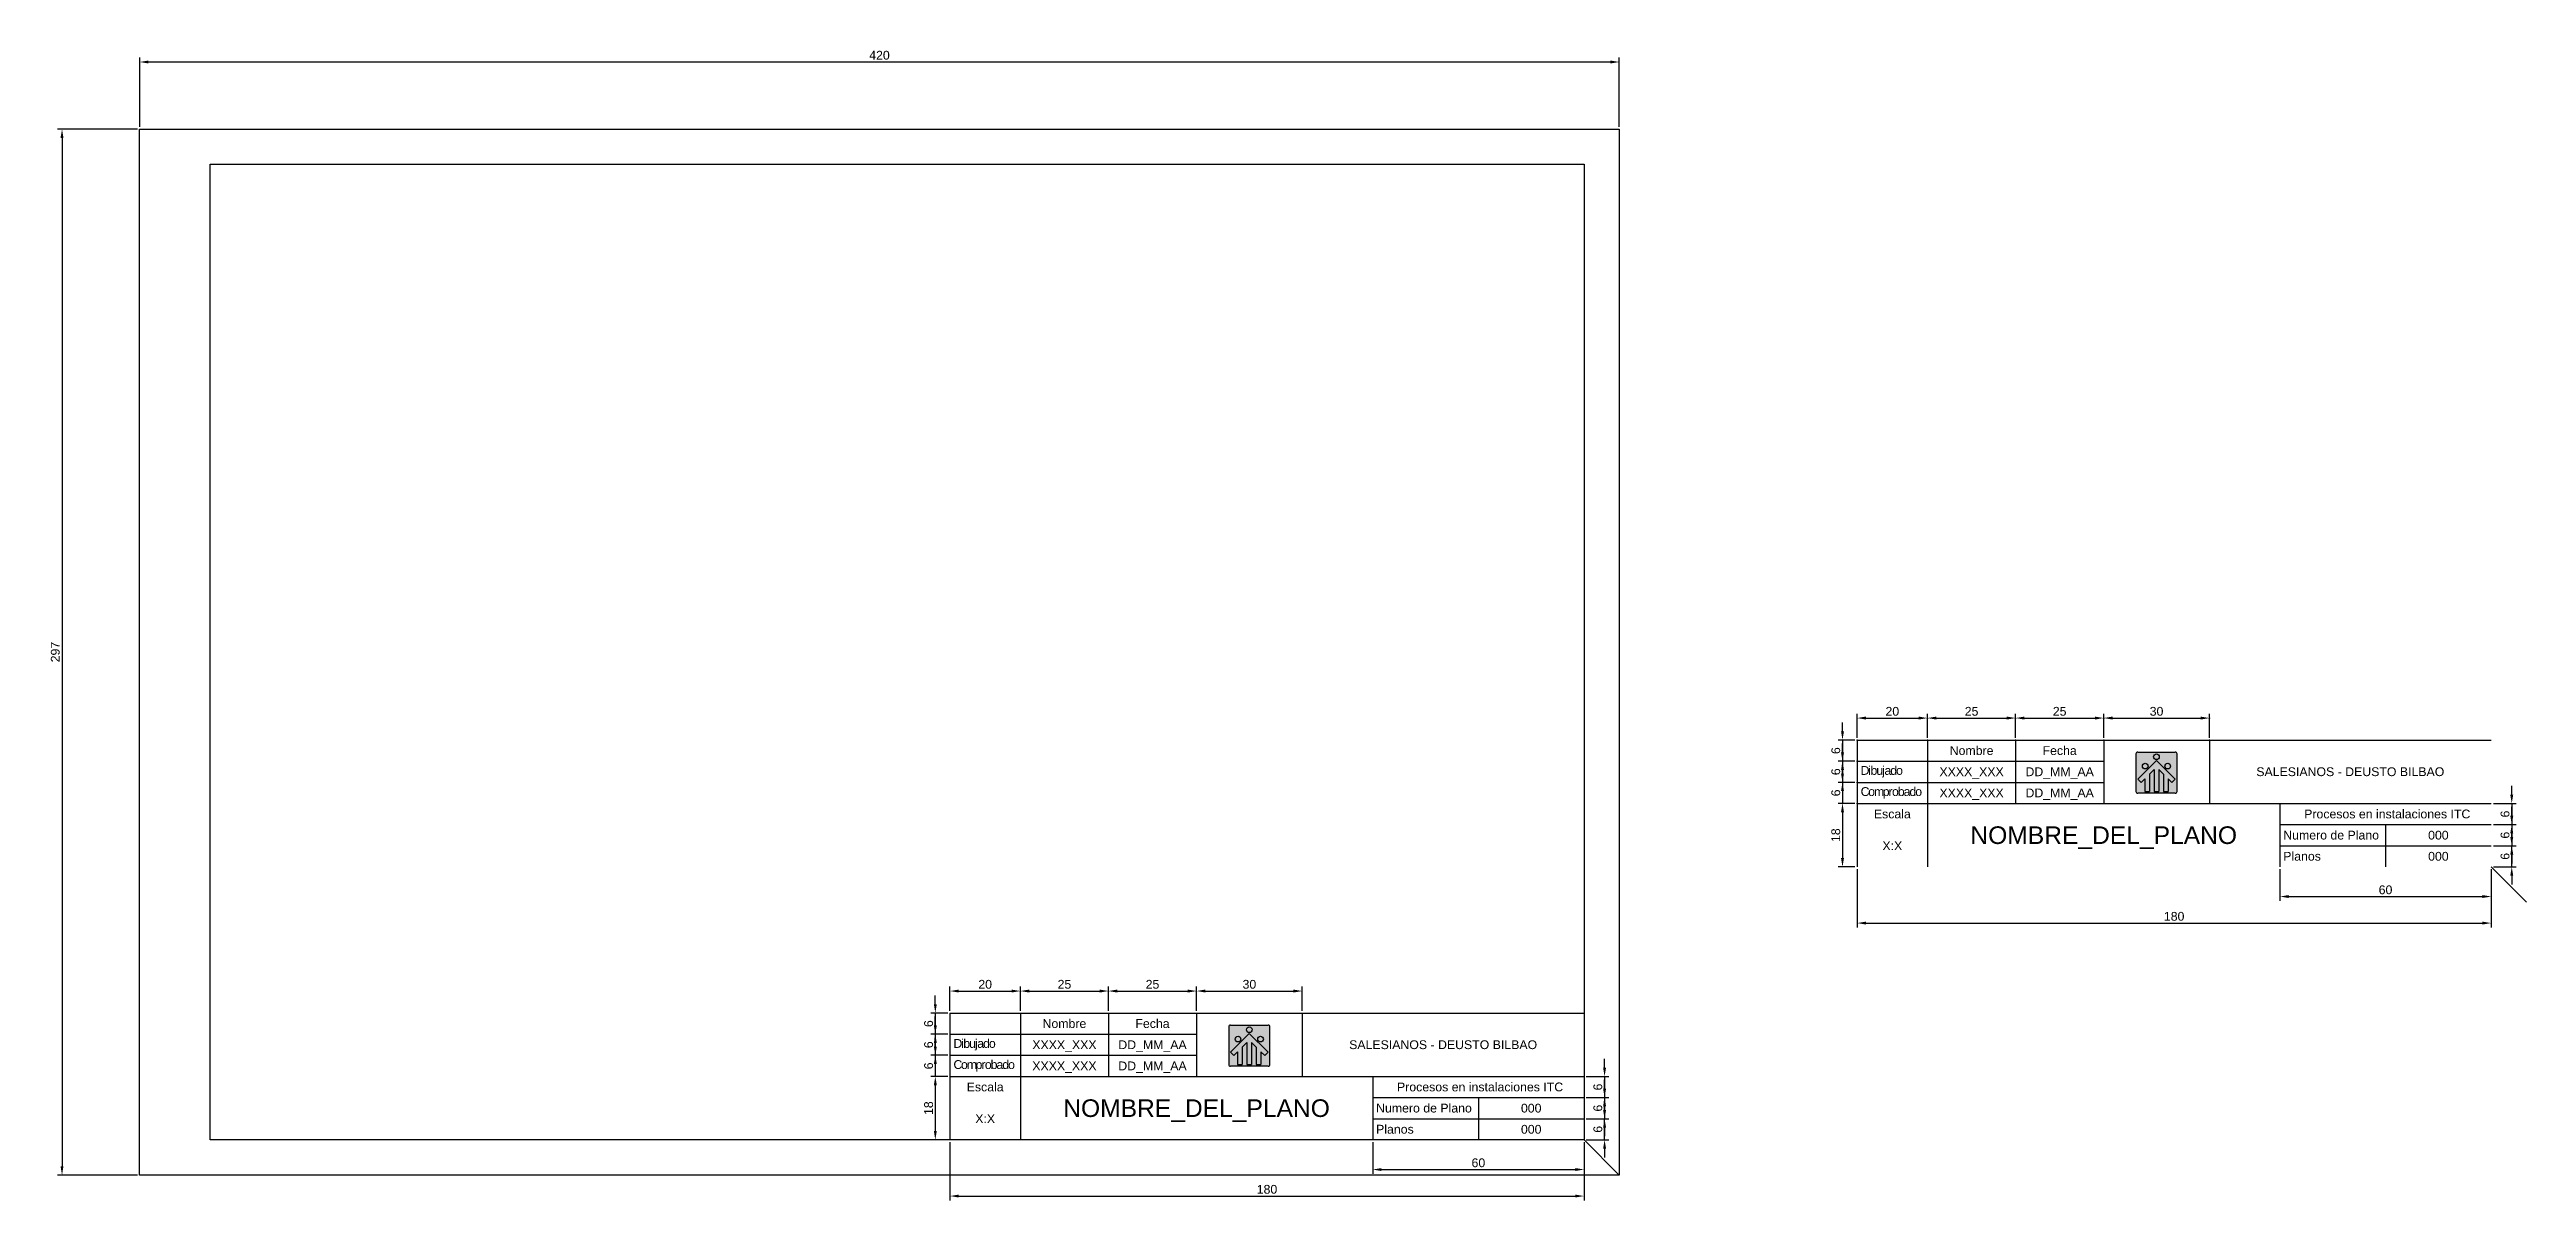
# Model space of a CAD drawing. Header units: millimetres. Extents: x 1808 to 3017, y 1682 to 2137.
# Drawn here: x 1808 to 2511, y 1682 to 2009 of the extents above; entities that cross this region are included whole.
import ezdxf
from ezdxf.enums import TextEntityAlignment as Align

# ---------------------------------------------------------------- set-up
doc = ezdxf.new("R2010")
doc.units = ezdxf.units.MM
for name, color, linetype in [('Atributos', 7, 'Continuous'), ('Cajetin', 7, 'Continuous'), ('Cotas', 6, 'Continuous'), ('Logo_SD', 1, 'Continuous'), ('Marco', 7, 'Continuous'), ('Texto_1', 7, 'Continuous'), ('Texto_2', 7, 'Continuous')]:
    doc.layers.add(name, color=color, linetype=linetype)
doc.layers.add('NoImprimir', color=7, linetype='Continuous', plot=False)
doc.styles.get("Standard").update_dxf_attribs({"font": 'arial.ttf'})
doc.dimstyles.new('ISO-25', dxfattribs={"dimtxt": 2.5, "dimasz": 2.5, "dimexe": 1.25, "dimexo": 0.625, "dimtad": 1, "dimtxsty": 'Standard', "dimcen": 2.5, "dimadec": 0, "dimazin": 0, "dimtfac": 1, "dimtmove": 0, "dimatfit": 3, "dimfxl": 1, "dimarcsym": 0})

msp = doc.modelspace()

# ---------------------------------------------------------------- texts
at = {"layer": 'Atributos'}
for tag, text, height, p in [('XXXX_XXX', 'Xavier', 2.5, (2353.405, 1803.952)), ('DD_MM_AA', '', 2.5, (2378.405, 1803.952)), ('XXXX_XXX', '', 2.5, (2353.405, 1797.952)), ('DD_MM_AA', '', 2.5, (2378.405, 1797.952)), ('NOMBRE_DEL_PLANO', '', 5, (2390.905, 1785.952)), ('000', '', 2.5, (2485.905, 1785.952)), ('X:X', '', 2.5, (2330.905, 1782.952)), ('000', '', 2.5, (2485.905, 1779.952)), ('XXXX_XXX', 'Xavier', 2.5, (2095.899, 1726.44)), ('DD_MM_AA', '', 2.5, (2120.899, 1726.44)), ('XXXX_XXX', '', 2.5, (2095.899, 1720.44)), ('DD_MM_AA', '', 2.5, (2120.899, 1720.44)), ('NOMBRE_DEL_PLANO', '', 5, (2133.399, 1708.44)), ('000', '', 2.5, (2228.399, 1708.44)), ('X:X', '', 2.5, (2073.399, 1705.44)), ('000', '', 2.5, (2228.399, 1702.44))]:
    msp.add_attdef(tag, text=text, height=height, dxfattribs=at).set_placement(p, align=Align.MIDDLE_CENTER)
at = {"layer": 'NoImprimir', "char_height": 2.5, "attachment_point": 4}
for s, insert in [(' Numero de Plano', (2440.905, 1785.952)), (' Planos', (2440.905, 1779.952)), (' Numero de Plano', (2183.399, 1708.44)), (' Planos', (2183.399, 1702.44))]:
    msp.add_mtext_dynamic_manual_height_columns(s, width=30, gutter_width=12.5, heights=[0], dxfattribs=dict(at, insert=insert))
at = {"layer": 'Texto_1', "char_height": 2.5}
for s, width, insert, attachment_point in [('\\pxqc;Nombre', 25, (2365.905, 1809.952), 6), ('\\pxqc;Fecha', 25, (2390.905, 1809.952), 6), ('SALESIANOS - DEUSTO BILBAO', 80, (2460.905, 1803.952), 5), ('Escala', 20, (2330.905, 1791.952), 5), (' Procesos en instalaciones ITC', 60, (2470.905, 1791.952), 5), ('\\pxqc;Nombre', 25, (2108.399, 1732.44), 6), ('\\pxqc;Fecha', 25, (2133.399, 1732.44), 6), ('SALESIANOS - DEUSTO BILBAO', 80, (2203.399, 1726.44), 5), ('Escala', 20, (2073.399, 1714.44), 5), (' Procesos en instalaciones ITC', 60, (2213.399, 1714.44), 5)]:
    msp.add_mtext_dynamic_manual_height_columns(s, width=width, gutter_width=12.5, heights=[0], dxfattribs=dict(at, insert=insert, attachment_point=attachment_point))
at = {"layer": 'Texto_2', "char_height": 2.5, "attachment_point": 4}
for s, insert in [('\\pxi0.4;{\\T0.8;Dibujado}', (2320.905, 1803.952)), ('\\pxi0.4;{\\T0.8;Comprobado}', (2320.905, 1797.952)), ('\\pxi0.4;{\\T0.8;Dibujado}', (2063.399, 1726.44)), ('\\pxi0.4;{\\T0.8;Comprobado}', (2063.399, 1720.44))]:
    msp.add_mtext_dynamic_manual_height_columns(s, width=20, gutter_width=12.5, heights=[0], dxfattribs=dict(at, insert=insert))

# ---------------------------------------------------------------- blocks, each defined once
blk = doc.blocks.new('*D0')
at = {"layer": 'Cotas', "color": 0, "lineweight": -2, "transparency": 16777216}
for p, q in [((2316.76, 1815.45), (2316.76, 1817.95)), ((2320.28, 1812.95), (2315.51, 1812.95)), ((2320.28, 1806.95), (2315.51, 1806.95)), ((2316.76, 1812.95), (2316.76, 1806.95)), ((2316.76, 1804.45), (2316.76, 1801.95))]:
    blk.add_line(p, q, dxfattribs=at)
at = {"layer": 'Cotas', "color": 0, "transparency": 16777216}
for points in [[(2316.34, 1815.45), (2317.18, 1815.45), (2316.76, 1812.95)], [(2316.34, 1804.45), (2317.18, 1804.45), (2316.76, 1806.95)]]:
    blk.add_solid(points, dxfattribs=at)
at = {"layer": 'Texto_1', "color": 0, "transparency": 16777216}
for p in [(2316.76, 1806.95), (2320.9, 1812.95), (2320.9, 1806.95)]:
    blk.add_point(p, dxfattribs=at)
at = {"layer": 'Cotas', "color": 0, "transparency": 16777216, "insert": (2314.86, 1809.95), "char_height": 2.5, "attachment_point": 5, "rotation": 90}
blk.add_mtext('6', dxfattribs=at)
blk = doc.blocks.new('*D1')
at = {"layer": 'Cotas', "color": 0, "lineweight": -2, "transparency": 16777216}
for p, q in [((2320.28, 1806.95), (2315.51, 1806.95)), ((2316.76, 1809.45), (2316.76, 1811.95)), ((2316.76, 1806.95), (2316.76, 1800.95)), ((2320.28, 1800.95), (2315.51, 1800.95)), ((2316.76, 1798.45), (2316.76, 1795.95))]:
    blk.add_line(p, q, dxfattribs=at)
at = {"layer": 'Cotas', "color": 0, "transparency": 16777216}
for points in [[(2316.34, 1809.45), (2317.18, 1809.45), (2316.76, 1806.95)], [(2316.34, 1798.45), (2317.18, 1798.45), (2316.76, 1800.95)]]:
    blk.add_solid(points, dxfattribs=at)
at = {"layer": 'Texto_1', "color": 0, "transparency": 16777216}
for p in [(2320.9, 1806.95), (2316.76, 1800.95), (2320.9, 1800.95)]:
    blk.add_point(p, dxfattribs=at)
at = {"layer": 'Cotas', "color": 0, "transparency": 16777216, "insert": (2314.86, 1803.95), "char_height": 2.5, "attachment_point": 5, "rotation": 90}
blk.add_mtext('6', dxfattribs=at)
blk = doc.blocks.new('*D2')
at = {"layer": 'Cotas', "color": 0, "lineweight": -2, "transparency": 16777216}
for p, q in [((2320.28, 1800.95), (2315.51, 1800.95)), ((2316.76, 1803.45), (2316.76, 1805.95)), ((2316.76, 1800.95), (2316.76, 1794.95)), ((2320.28, 1794.95), (2315.51, 1794.95)), ((2316.76, 1792.45), (2316.76, 1789.95))]:
    blk.add_line(p, q, dxfattribs=at)
at = {"layer": 'Cotas', "color": 0, "transparency": 16777216}
for points in [[(2316.34, 1803.45), (2317.18, 1803.45), (2316.76, 1800.95)], [(2316.34, 1792.45), (2317.18, 1792.45), (2316.76, 1794.95)]]:
    blk.add_solid(points, dxfattribs=at)
at = {"layer": 'Texto_1', "color": 0, "transparency": 16777216}
for p in [(2320.9, 1800.95), (2316.76, 1794.95), (2320.9, 1794.95)]:
    blk.add_point(p, dxfattribs=at)
at = {"layer": 'Cotas', "color": 0, "transparency": 16777216, "insert": (2314.86, 1797.95), "char_height": 2.5, "attachment_point": 5, "rotation": 90}
blk.add_mtext('6', dxfattribs=at)
blk = doc.blocks.new('*D3')
at = {"layer": 'Cotas', "color": 0, "lineweight": -2, "transparency": 16777216}
for p, q in [((2320.9, 1813.58), (2320.9, 1820.45)), ((2323.4, 1819.2), (2338.4, 1819.2)), ((2340.9, 1813.58), (2340.9, 1820.45))]:
    blk.add_line(p, q, dxfattribs=at)
at = {"layer": 'Cotas', "color": 0, "transparency": 16777216}
for points in [[(2323.4, 1819.62), (2323.4, 1818.78), (2320.9, 1819.2)], [(2338.4, 1819.62), (2338.4, 1818.78), (2340.9, 1819.2)]]:
    blk.add_solid(points, dxfattribs=at)
at = {"layer": 'Texto_1', "color": 0, "transparency": 16777216}
for p in [(2340.9, 1819.2), (2320.9, 1812.95), (2340.9, 1812.95)]:
    blk.add_point(p, dxfattribs=at)
at = {"layer": 'Cotas', "color": 0, "transparency": 16777216, "insert": (2330.9, 1821.1), "char_height": 2.5, "attachment_point": 5}
blk.add_mtext('20', dxfattribs=at)
blk = doc.blocks.new('*D4')
at = {"layer": 'Cotas', "color": 0, "lineweight": -2, "transparency": 16777216}
for p, q in [((2340.9, 1813.58), (2340.9, 1820.45)), ((2343.4, 1819.2), (2363.4, 1819.2)), ((2365.9, 1813.58), (2365.9, 1820.45))]:
    blk.add_line(p, q, dxfattribs=at)
at = {"layer": 'Cotas', "color": 0, "transparency": 16777216}
for points in [[(2343.4, 1819.62), (2343.4, 1818.78), (2340.9, 1819.2)], [(2363.4, 1819.62), (2363.4, 1818.78), (2365.9, 1819.2)]]:
    blk.add_solid(points, dxfattribs=at)
at = {"layer": 'Texto_1', "color": 0, "transparency": 16777216}
for p in [(2365.9, 1819.2), (2340.9, 1812.95), (2365.9, 1812.95)]:
    blk.add_point(p, dxfattribs=at)
at = {"layer": 'Cotas', "color": 0, "transparency": 16777216, "insert": (2353.4, 1821.1), "char_height": 2.5, "attachment_point": 5}
blk.add_mtext('25', dxfattribs=at)
blk = doc.blocks.new('*D5')
at = {"layer": 'Cotas', "color": 0, "lineweight": -2, "transparency": 16777216}
for p, q in [((2365.9, 1813.58), (2365.9, 1820.45)), ((2368.4, 1819.2), (2388.4, 1819.2)), ((2390.9, 1813.58), (2390.9, 1820.45))]:
    blk.add_line(p, q, dxfattribs=at)
at = {"layer": 'Cotas', "color": 0, "transparency": 16777216}
for points in [[(2368.4, 1819.62), (2368.4, 1818.78), (2365.9, 1819.2)], [(2388.4, 1819.62), (2388.4, 1818.78), (2390.9, 1819.2)]]:
    blk.add_solid(points, dxfattribs=at)
at = {"layer": 'Texto_1', "color": 0, "transparency": 16777216}
for p in [(2390.9, 1819.2), (2365.9, 1812.95), (2390.9, 1812.95)]:
    blk.add_point(p, dxfattribs=at)
at = {"layer": 'Cotas', "color": 0, "transparency": 16777216, "insert": (2378.4, 1821.1), "char_height": 2.5, "attachment_point": 5}
blk.add_mtext('25', dxfattribs=at)
blk = doc.blocks.new('*D6')
at = {"layer": 'Cotas', "color": 0, "lineweight": -2, "transparency": 16777216}
for p, q in [((2390.9, 1813.58), (2390.9, 1820.45)), ((2393.4, 1819.2), (2418.4, 1819.2)), ((2420.9, 1813.58), (2420.9, 1820.45))]:
    blk.add_line(p, q, dxfattribs=at)
at = {"layer": 'Cotas', "color": 0, "transparency": 16777216}
for points in [[(2393.4, 1819.62), (2393.4, 1818.78), (2390.9, 1819.2)], [(2418.4, 1819.62), (2418.4, 1818.78), (2420.9, 1819.2)]]:
    blk.add_solid(points, dxfattribs=at)
at = {"layer": 'Texto_1', "color": 0, "transparency": 16777216}
for p in [(2420.9, 1819.2), (2390.9, 1812.95), (2420.9, 1812.95)]:
    blk.add_point(p, dxfattribs=at)
at = {"layer": 'Cotas', "color": 0, "transparency": 16777216, "insert": (2405.9, 1821.1), "char_height": 2.5, "attachment_point": 5}
blk.add_mtext('30', dxfattribs=at)
blk = doc.blocks.new('*D7')
at = {"layer": 'Cotas', "color": 0, "lineweight": -2, "transparency": 16777216}
for p, q in [((2320.28, 1794.95), (2315.51, 1794.95)), ((2316.76, 1792.45), (2316.76, 1779.45)), ((2320.28, 1776.95), (2315.51, 1776.95))]:
    blk.add_line(p, q, dxfattribs=at)
at = {"layer": 'Cotas', "color": 0, "transparency": 16777216}
for points in [[(2316.34, 1792.45), (2317.18, 1792.45), (2316.76, 1794.95)], [(2316.34, 1779.45), (2317.18, 1779.45), (2316.76, 1776.95)]]:
    blk.add_solid(points, dxfattribs=at)
at = {"layer": 'Defpoints', "color": 0, "transparency": 16777216}
for p in [(2320.9, 1794.95), (2316.76, 1776.95), (2320.9, 1776.95)]:
    blk.add_point(p, dxfattribs=at)
at = {"layer": 'Cotas', "color": 0, "transparency": 16777216, "insert": (2314.86, 1785.95), "char_height": 2.5, "attachment_point": 5, "rotation": 90}
blk.add_mtext('18', dxfattribs=at)
blk = doc.blocks.new('*D8')
at = {"layer": 'Cotas', "color": 0, "lineweight": -2, "transparency": 16777216}
for p, q in [((2320.9, 1776.33), (2320.9, 1759.74)), ((2500.9, 1776.33), (2500.9, 1759.74)), ((2323.4, 1760.99), (2498.4, 1760.99))]:
    blk.add_line(p, q, dxfattribs=at)
at = {"layer": 'Cotas', "color": 0, "transparency": 16777216}
for points in [[(2323.4, 1761.4), (2323.4, 1760.57), (2320.9, 1760.99)], [(2498.4, 1761.4), (2498.4, 1760.57), (2500.9, 1760.99)]]:
    blk.add_solid(points, dxfattribs=at)
at = {"layer": 'Defpoints', "color": 0, "transparency": 16777216}
for p in [(2320.9, 1776.95), (2500.9, 1776.95), (2500.9, 1760.99)]:
    blk.add_point(p, dxfattribs=at)
at = {"layer": 'Cotas', "color": 0, "transparency": 16777216, "insert": (2410.9, 1762.89), "char_height": 2.5, "attachment_point": 5}
blk.add_mtext('180', dxfattribs=at)
blk = doc.blocks.new('*D9')
at = {"layer": 'Cotas', "color": 0, "lineweight": -2, "transparency": 16777216}
for p, q in [((2440.9, 1776.33), (2440.9, 1767.27)), ((2500.9, 1776.33), (2500.9, 1767.27)), ((2443.4, 1768.52), (2498.4, 1768.52))]:
    blk.add_line(p, q, dxfattribs=at)
at = {"layer": 'Cotas', "color": 0, "transparency": 16777216}
for points in [[(2443.4, 1768.94), (2443.4, 1768.11), (2440.9, 1768.52)], [(2498.4, 1768.94), (2498.4, 1768.11), (2500.9, 1768.52)]]:
    blk.add_solid(points, dxfattribs=at)
at = {"layer": 'Defpoints', "color": 0, "transparency": 16777216}
for p in [(2440.9, 1776.95), (2500.9, 1776.95), (2500.9, 1768.52)]:
    blk.add_point(p, dxfattribs=at)
at = {"layer": 'Cotas', "color": 0, "transparency": 16777216, "insert": (2470.9, 1770.42), "char_height": 2.5, "attachment_point": 5}
blk.add_mtext('60', dxfattribs=at)
blk = doc.blocks.new('*D10')
at = {"layer": 'Cotas', "color": 0, "lineweight": -2, "transparency": 16777216}
for p, q in [((2506.73, 1785.45), (2506.73, 1787.95)), ((2501.53, 1782.95), (2507.98, 1782.95)), ((2506.73, 1776.95), (2506.73, 1782.95)), ((2501.53, 1776.95), (2507.98, 1776.95)), ((2506.73, 1774.45), (2506.73, 1771.95))]:
    blk.add_line(p, q, dxfattribs=at)
at = {"layer": 'Cotas', "color": 0, "transparency": 16777216}
for points in [[(2506.31, 1785.45), (2507.15, 1785.45), (2506.73, 1782.95)], [(2506.31, 1774.45), (2507.15, 1774.45), (2506.73, 1776.95)]]:
    blk.add_solid(points, dxfattribs=at)
at = {"layer": 'Defpoints', "color": 0, "transparency": 16777216}
for p in [(2500.9, 1782.95), (2506.73, 1782.95), (2500.9, 1776.95)]:
    blk.add_point(p, dxfattribs=at)
at = {"layer": 'Cotas', "color": 0, "transparency": 16777216, "insert": (2504.83, 1779.95), "char_height": 2.5, "attachment_point": 5, "rotation": 90}
blk.add_mtext('6', dxfattribs=at)
blk = doc.blocks.new('*D11')
at = {"layer": 'Cotas', "color": 0, "lineweight": -2, "transparency": 16777216}
for p, q in [((2506.73, 1791.45), (2506.73, 1793.95)), ((2501.53, 1788.95), (2507.98, 1788.95)), ((2506.73, 1788.95), (2506.73, 1782.95)), ((2501.53, 1782.95), (2507.98, 1782.95)), ((2506.73, 1780.45), (2506.73, 1777.95))]:
    blk.add_line(p, q, dxfattribs=at)
at = {"layer": 'Cotas', "color": 0, "transparency": 16777216}
for points in [[(2506.31, 1791.45), (2507.15, 1791.45), (2506.73, 1788.95)], [(2506.31, 1780.45), (2507.15, 1780.45), (2506.73, 1782.95)]]:
    blk.add_solid(points, dxfattribs=at)
at = {"layer": 'Defpoints', "color": 0, "transparency": 16777216}
for p in [(2500.9, 1788.95), (2500.9, 1782.95), (2506.73, 1782.95)]:
    blk.add_point(p, dxfattribs=at)
at = {"layer": 'Cotas', "color": 0, "transparency": 16777216, "insert": (2504.83, 1785.95), "char_height": 2.5, "attachment_point": 5, "rotation": 90}
blk.add_mtext('6', dxfattribs=at)
blk = doc.blocks.new('*D12')
at = {"layer": 'Cotas', "color": 0, "lineweight": -2, "transparency": 16777216}
for p, q in [((2506.73, 1797.45), (2506.73, 1799.95)), ((2501.53, 1794.95), (2507.98, 1794.95)), ((2506.73, 1794.95), (2506.73, 1788.95)), ((2501.53, 1788.95), (2507.98, 1788.95)), ((2506.73, 1786.45), (2506.73, 1783.95))]:
    blk.add_line(p, q, dxfattribs=at)
at = {"layer": 'Cotas', "color": 0, "transparency": 16777216}
for points in [[(2506.31, 1797.45), (2507.15, 1797.45), (2506.73, 1794.95)], [(2506.31, 1786.45), (2507.15, 1786.45), (2506.73, 1788.95)]]:
    blk.add_solid(points, dxfattribs=at)
at = {"layer": 'Defpoints', "color": 0, "transparency": 16777216}
for p in [(2500.9, 1794.95), (2500.9, 1788.95), (2506.73, 1788.95)]:
    blk.add_point(p, dxfattribs=at)
at = {"layer": 'Cotas', "color": 0, "transparency": 16777216, "insert": (2504.83, 1791.95), "char_height": 2.5, "attachment_point": 5, "rotation": 90}
blk.add_mtext('6', dxfattribs=at)
blk = doc.blocks.new('*D35')
at = {"layer": 'Cotas', "color": 0, "lineweight": -2, "transparency": 16777216}
for p, q in [((2059.25, 1737.94), (2059.25, 1740.44)), ((2062.77, 1735.44), (2058, 1735.44)), ((2059.25, 1735.44), (2059.25, 1729.44)), ((2062.77, 1729.44), (2058, 1729.44)), ((2059.25, 1726.94), (2059.25, 1724.44))]:
    blk.add_line(p, q, dxfattribs=at)
at = {"layer": 'Cotas', "color": 0, "transparency": 16777216}
for points in [[(2058.84, 1737.94), (2059.67, 1737.94), (2059.25, 1735.44)], [(2058.84, 1726.94), (2059.67, 1726.94), (2059.25, 1729.44)]]:
    blk.add_solid(points, dxfattribs=at)
at = {"layer": 'Defpoints', "color": 0, "transparency": 16777216}
for p in [(2063.4, 1735.44), (2059.25, 1729.44), (2063.4, 1729.44)]:
    blk.add_point(p, dxfattribs=at)
at = {"layer": 'Cotas', "color": 0, "transparency": 16777216, "insert": (2057.35, 1732.44), "char_height": 2.5, "attachment_point": 5, "rotation": 90}
blk.add_mtext('6', dxfattribs=at)
blk = doc.blocks.new('*D36')
at = {"layer": 'Cotas', "color": 0, "lineweight": -2, "transparency": 16777216}
for p, q in [((2059.25, 1731.94), (2059.25, 1734.44)), ((2062.77, 1729.44), (2058, 1729.44)), ((2062.77, 1723.44), (2058, 1723.44)), ((2059.25, 1729.44), (2059.25, 1723.44)), ((2059.25, 1720.94), (2059.25, 1718.44))]:
    blk.add_line(p, q, dxfattribs=at)
at = {"layer": 'Cotas', "color": 0, "transparency": 16777216}
for points in [[(2058.84, 1731.94), (2059.67, 1731.94), (2059.25, 1729.44)], [(2058.84, 1720.94), (2059.67, 1720.94), (2059.25, 1723.44)]]:
    blk.add_solid(points, dxfattribs=at)
at = {"layer": 'Defpoints', "color": 0, "transparency": 16777216}
for p in [(2059.25, 1723.44), (2063.4, 1729.44), (2063.4, 1723.44)]:
    blk.add_point(p, dxfattribs=at)
at = {"layer": 'Cotas', "color": 0, "transparency": 16777216, "insert": (2057.35, 1726.44), "char_height": 2.5, "attachment_point": 5, "rotation": 90}
blk.add_mtext('6', dxfattribs=at)
blk = doc.blocks.new('*D37')
at = {"layer": 'Cotas', "color": 0, "lineweight": -2, "transparency": 16777216}
for p, q in [((2062.77, 1723.44), (2058, 1723.44)), ((2059.25, 1725.94), (2059.25, 1728.44)), ((2059.25, 1723.44), (2059.25, 1717.44)), ((2062.77, 1717.44), (2058, 1717.44)), ((2059.25, 1714.94), (2059.25, 1712.44))]:
    blk.add_line(p, q, dxfattribs=at)
at = {"layer": 'Cotas', "color": 0, "transparency": 16777216}
for points in [[(2058.84, 1725.94), (2059.67, 1725.94), (2059.25, 1723.44)], [(2058.84, 1714.94), (2059.67, 1714.94), (2059.25, 1717.44)]]:
    blk.add_solid(points, dxfattribs=at)
at = {"layer": 'Defpoints', "color": 0, "transparency": 16777216}
for p in [(2063.4, 1723.44), (2059.25, 1717.44), (2063.4, 1717.44)]:
    blk.add_point(p, dxfattribs=at)
at = {"layer": 'Cotas', "color": 0, "transparency": 16777216, "insert": (2057.35, 1720.44), "char_height": 2.5, "attachment_point": 5, "rotation": 90}
blk.add_mtext('6', dxfattribs=at)
blk = doc.blocks.new('*D38')
at = {"layer": 'Cotas', "color": 0, "lineweight": -2, "transparency": 16777216}
for p, q in [((2063.4, 1736.06), (2063.4, 1742.94)), ((2065.9, 1741.69), (2080.9, 1741.69)), ((2083.4, 1736.06), (2083.4, 1742.94))]:
    blk.add_line(p, q, dxfattribs=at)
at = {"layer": 'Cotas', "color": 0, "transparency": 16777216}
for points in [[(2065.9, 1742.11), (2065.9, 1741.27), (2063.4, 1741.69)], [(2080.9, 1742.11), (2080.9, 1741.27), (2083.4, 1741.69)]]:
    blk.add_solid(points, dxfattribs=at)
at = {"layer": 'Defpoints', "color": 0, "transparency": 16777216}
for p in [(2083.4, 1741.69), (2063.4, 1735.44), (2083.4, 1735.44)]:
    blk.add_point(p, dxfattribs=at)
at = {"layer": 'Cotas', "color": 0, "transparency": 16777216, "insert": (2073.4, 1743.59), "char_height": 2.5, "attachment_point": 5}
blk.add_mtext('20', dxfattribs=at)
blk = doc.blocks.new('*D32')
at = {"layer": 'Cotas', "color": 0, "lineweight": -2, "transparency": 16777216}
for p, q in [((2083.4, 1736.06), (2083.4, 1742.94)), ((2085.9, 1741.69), (2105.9, 1741.69)), ((2108.4, 1736.06), (2108.4, 1742.94))]:
    blk.add_line(p, q, dxfattribs=at)
at = {"layer": 'Cotas', "color": 0, "transparency": 16777216}
for points in [[(2085.9, 1742.11), (2085.9, 1741.27), (2083.4, 1741.69)], [(2105.9, 1742.11), (2105.9, 1741.27), (2108.4, 1741.69)]]:
    blk.add_solid(points, dxfattribs=at)
at = {"layer": 'Defpoints', "color": 0, "transparency": 16777216}
for p in [(2108.4, 1741.69), (2083.4, 1735.44), (2108.4, 1735.44)]:
    blk.add_point(p, dxfattribs=at)
at = {"layer": 'Cotas', "color": 0, "transparency": 16777216, "insert": (2095.9, 1743.59), "char_height": 2.5, "attachment_point": 5}
blk.add_mtext('25', dxfattribs=at)
blk = doc.blocks.new('*D33')
at = {"layer": 'Cotas', "color": 0, "lineweight": -2, "transparency": 16777216}
for p, q in [((2108.4, 1736.06), (2108.4, 1742.94)), ((2110.9, 1741.69), (2130.9, 1741.69)), ((2133.4, 1736.06), (2133.4, 1742.94))]:
    blk.add_line(p, q, dxfattribs=at)
at = {"layer": 'Cotas', "color": 0, "transparency": 16777216}
for points in [[(2110.9, 1742.11), (2110.9, 1741.27), (2108.4, 1741.69)], [(2130.9, 1742.11), (2130.9, 1741.27), (2133.4, 1741.69)]]:
    blk.add_solid(points, dxfattribs=at)
at = {"layer": 'Defpoints', "color": 0, "transparency": 16777216}
for p in [(2133.4, 1741.69), (2108.4, 1735.44), (2133.4, 1735.44)]:
    blk.add_point(p, dxfattribs=at)
at = {"layer": 'Cotas', "color": 0, "transparency": 16777216, "insert": (2120.9, 1743.59), "char_height": 2.5, "attachment_point": 5}
blk.add_mtext('25', dxfattribs=at)
blk = doc.blocks.new('*D34')
at = {"layer": 'Cotas', "color": 0, "lineweight": -2, "transparency": 16777216}
for p, q in [((2133.4, 1736.06), (2133.4, 1742.94)), ((2135.9, 1741.69), (2160.9, 1741.69)), ((2163.4, 1736.06), (2163.4, 1742.94))]:
    blk.add_line(p, q, dxfattribs=at)
at = {"layer": 'Cotas', "color": 0, "transparency": 16777216}
for points in [[(2135.9, 1742.11), (2135.9, 1741.27), (2133.4, 1741.69)], [(2160.9, 1742.11), (2160.9, 1741.27), (2163.4, 1741.69)]]:
    blk.add_solid(points, dxfattribs=at)
at = {"layer": 'Defpoints', "color": 0, "transparency": 16777216}
for p in [(2163.4, 1741.69), (2133.4, 1735.44), (2163.4, 1735.44)]:
    blk.add_point(p, dxfattribs=at)
at = {"layer": 'Cotas', "color": 0, "transparency": 16777216, "insert": (2148.4, 1743.59), "char_height": 2.5, "attachment_point": 5}
blk.add_mtext('30', dxfattribs=at)
blk = doc.blocks.new('*D26')
at = {"layer": 'Cotas', "color": 0, "lineweight": -2, "transparency": 16777216}
for p, q in [((2062.77, 1717.44), (2058, 1717.44)), ((2059.25, 1714.94), (2059.25, 1701.94)), ((2062.77, 1699.44), (2058, 1699.44))]:
    blk.add_line(p, q, dxfattribs=at)
at = {"layer": 'Cotas', "color": 0, "transparency": 16777216}
for points in [[(2058.84, 1714.94), (2059.67, 1714.94), (2059.25, 1717.44)], [(2058.84, 1701.94), (2059.67, 1701.94), (2059.25, 1699.44)]]:
    blk.add_solid(points, dxfattribs=at)
at = {"layer": 'Defpoints', "color": 0, "transparency": 16777216}
for p in [(2063.4, 1717.44), (2059.25, 1699.44), (2063.4, 1699.44)]:
    blk.add_point(p, dxfattribs=at)
at = {"layer": 'Cotas', "color": 0, "transparency": 16777216, "insert": (2057.35, 1708.44), "char_height": 2.5, "attachment_point": 5, "rotation": 90}
blk.add_mtext('18', dxfattribs=at)
blk = doc.blocks.new('*D27')
at = {"layer": 'Cotas', "color": 0, "lineweight": -2, "transparency": 16777216}
for p, q in [((2063.4, 1698.81), (2063.4, 1682.23)), ((2243.4, 1698.81), (2243.4, 1682.23)), ((2065.9, 1683.48), (2240.9, 1683.48))]:
    blk.add_line(p, q, dxfattribs=at)
at = {"layer": 'Cotas', "color": 0, "transparency": 16777216}
for points in [[(2065.9, 1683.89), (2065.9, 1683.06), (2063.4, 1683.48)], [(2240.9, 1683.89), (2240.9, 1683.06), (2243.4, 1683.48)]]:
    blk.add_solid(points, dxfattribs=at)
at = {"layer": 'Defpoints', "color": 0, "transparency": 16777216}
for p in [(2063.4, 1699.44), (2243.4, 1699.44), (2243.4, 1683.48)]:
    blk.add_point(p, dxfattribs=at)
at = {"layer": 'Cotas', "color": 0, "transparency": 16777216, "insert": (2153.4, 1685.38), "char_height": 2.5, "attachment_point": 5}
blk.add_mtext('180', dxfattribs=at)
blk = doc.blocks.new('*D28')
at = {"layer": 'Cotas', "color": 0, "lineweight": -2, "transparency": 16777216}
for p, q in [((2183.4, 1698.81), (2183.4, 1689.76)), ((2243.4, 1698.81), (2243.4, 1689.76)), ((2185.9, 1691.01), (2240.9, 1691.01))]:
    blk.add_line(p, q, dxfattribs=at)
at = {"layer": 'Cotas', "color": 0, "transparency": 16777216}
for points in [[(2185.9, 1691.43), (2185.9, 1690.59), (2183.4, 1691.01)], [(2240.9, 1691.43), (2240.9, 1690.59), (2243.4, 1691.01)]]:
    blk.add_solid(points, dxfattribs=at)
at = {"layer": 'Defpoints', "color": 0, "transparency": 16777216}
for p in [(2183.4, 1699.44), (2243.4, 1699.44), (2243.4, 1691.01)]:
    blk.add_point(p, dxfattribs=at)
at = {"layer": 'Cotas', "color": 0, "transparency": 16777216, "insert": (2213.4, 1692.91), "char_height": 2.5, "attachment_point": 5}
blk.add_mtext('60', dxfattribs=at)
blk = doc.blocks.new('*D29')
at = {"layer": 'Cotas', "color": 0, "lineweight": -2, "transparency": 16777216}
for p, q in [((2249.22, 1707.94), (2249.22, 1710.44)), ((2244.02, 1705.44), (2250.47, 1705.44)), ((2249.22, 1699.44), (2249.22, 1705.44)), ((2244.02, 1699.44), (2250.47, 1699.44)), ((2249.22, 1696.94), (2249.22, 1694.44))]:
    blk.add_line(p, q, dxfattribs=at)
at = {"layer": 'Cotas', "color": 0, "transparency": 16777216}
for points in [[(2248.81, 1707.94), (2249.64, 1707.94), (2249.22, 1705.44)], [(2248.81, 1696.94), (2249.64, 1696.94), (2249.22, 1699.44)]]:
    blk.add_solid(points, dxfattribs=at)
at = {"layer": 'Defpoints', "color": 0, "transparency": 16777216}
for p in [(2243.4, 1705.44), (2249.22, 1705.44), (2243.4, 1699.44)]:
    blk.add_point(p, dxfattribs=at)
at = {"layer": 'Cotas', "color": 0, "transparency": 16777216, "insert": (2247.32, 1702.44), "char_height": 2.5, "attachment_point": 5, "rotation": 90}
blk.add_mtext('6', dxfattribs=at)
blk = doc.blocks.new('*D30')
at = {"layer": 'Cotas', "color": 0, "lineweight": -2, "transparency": 16777216}
for p, q in [((2249.22, 1713.94), (2249.22, 1716.44)), ((2244.02, 1711.44), (2250.47, 1711.44)), ((2249.22, 1711.44), (2249.22, 1705.44)), ((2244.02, 1705.44), (2250.47, 1705.44)), ((2249.22, 1702.94), (2249.22, 1700.44))]:
    blk.add_line(p, q, dxfattribs=at)
at = {"layer": 'Cotas', "color": 0, "transparency": 16777216}
for points in [[(2248.81, 1713.94), (2249.64, 1713.94), (2249.22, 1711.44)], [(2248.81, 1702.94), (2249.64, 1702.94), (2249.22, 1705.44)]]:
    blk.add_solid(points, dxfattribs=at)
at = {"layer": 'Defpoints', "color": 0, "transparency": 16777216}
for p in [(2243.4, 1711.44), (2243.4, 1705.44), (2249.22, 1705.44)]:
    blk.add_point(p, dxfattribs=at)
at = {"layer": 'Cotas', "color": 0, "transparency": 16777216, "insert": (2247.32, 1708.44), "char_height": 2.5, "attachment_point": 5, "rotation": 90}
blk.add_mtext('6', dxfattribs=at)
blk = doc.blocks.new('*D31')
at = {"layer": 'Cotas', "color": 0, "lineweight": -2, "transparency": 16777216}
for p, q in [((2244.02, 1717.44), (2250.47, 1717.44)), ((2249.22, 1719.94), (2249.22, 1722.44)), ((2249.22, 1717.44), (2249.22, 1711.44)), ((2244.02, 1711.44), (2250.47, 1711.44)), ((2249.22, 1708.94), (2249.22, 1706.44))]:
    blk.add_line(p, q, dxfattribs=at)
at = {"layer": 'Cotas', "color": 0, "transparency": 16777216}
for points in [[(2248.81, 1719.94), (2249.64, 1719.94), (2249.22, 1717.44)], [(2248.81, 1708.94), (2249.64, 1708.94), (2249.22, 1711.44)]]:
    blk.add_solid(points, dxfattribs=at)
at = {"layer": 'Defpoints', "color": 0, "transparency": 16777216}
for p in [(2243.4, 1717.44), (2243.4, 1711.44), (2249.22, 1711.44)]:
    blk.add_point(p, dxfattribs=at)
at = {"layer": 'Cotas', "color": 0, "transparency": 16777216, "insert": (2247.32, 1714.44), "char_height": 2.5, "attachment_point": 5, "rotation": 90}
blk.add_mtext('6', dxfattribs=at)
blk = doc.blocks.new('*D39')
at = {"layer": 'Cotas', "color": 0, "lineweight": -2, "transparency": 16777216}
for p, q in [((1833.4, 1987.06), (1833.4, 2006.74)), ((1835.9, 2005.49), (2250.9, 2005.49)), ((2253.4, 1987.06), (2253.4, 2006.74))]:
    blk.add_line(p, q, dxfattribs=at)
at = {"layer": 'Cotas', "color": 0, "transparency": 16777216}
for points in [[(1835.9, 2005.9), (1835.9, 2005.07), (1833.4, 2005.49)], [(2250.9, 2005.9), (2250.9, 2005.07), (2253.4, 2005.49)]]:
    blk.add_solid(points, dxfattribs=at)
at = {"layer": 'Defpoints', "color": 0, "transparency": 16777216}
for p in [(2253.4, 2005.49), (1833.4, 1986.44), (2253.4, 1986.44)]:
    blk.add_point(p, dxfattribs=at)
at = {"layer": 'Cotas', "color": 0, "transparency": 16777216, "insert": (2043.4, 2007.39), "char_height": 2.5, "attachment_point": 5}
blk.add_mtext('420', dxfattribs=at)
blk = doc.blocks.new('*D40')
at = {"layer": 'Cotas', "color": 0, "lineweight": -2, "transparency": 16777216}
for p, q in [((1832.77, 1986.44), (1810.11, 1986.44)), ((1811.36, 1983.94), (1811.36, 1691.94)), ((1832.77, 1689.44), (1810.11, 1689.44))]:
    blk.add_line(p, q, dxfattribs=at)
at = {"layer": 'Cotas', "color": 0, "transparency": 16777216}
for points in [[(1810.94, 1983.94), (1811.77, 1983.94), (1811.36, 1986.44)], [(1810.94, 1691.94), (1811.77, 1691.94), (1811.36, 1689.44)]]:
    blk.add_solid(points, dxfattribs=at)
at = {"layer": 'Defpoints', "color": 0, "transparency": 16777216}
for p in [(1833.4, 1986.44), (1811.36, 1689.44), (1833.4, 1689.44)]:
    blk.add_point(p, dxfattribs=at)
at = {"layer": 'Cotas', "color": 0, "transparency": 16777216, "insert": (1809.46, 1837.94), "char_height": 2.5, "attachment_point": 5, "rotation": 90}
blk.add_mtext('297', dxfattribs=at)

# ---------------------------------------------------------------- dimensions: what is measured, and where the dimension line sits
at = {"layer": 'Cotas'}
for base, p1, p2, picture, middle in [((2253.399, 2005.486), (1833.399, 1986.44), (2253.399, 1986.44), '*D39', (2043.399, 2007.387)), ((2340.905, 1819.201), (2320.905, 1812.952), (2340.905, 1812.952), '*D3', (2330.905, 1821.103)), ((2365.905, 1819.201), (2340.905, 1812.952), (2365.905, 1812.952), '*D4', (2353.405, 1821.103)), ((2390.905, 1819.201), (2365.905, 1812.952), (2390.905, 1812.952), '*D5', (2378.405, 1821.103)), ((2420.905, 1819.201), (2390.905, 1812.952), (2420.905, 1812.952), '*D6', (2405.905, 1821.104)), ((2500.905, 1760.988), (2320.905, 1776.952), (2500.905, 1776.952), '*D8', (2410.905, 1762.889)), ((2500.905, 1768.523), (2440.905, 1776.952), (2500.905, 1776.952), '*D9', (2470.905, 1770.424)), ((2083.399, 1741.69), (2063.399, 1735.44), (2083.399, 1735.44), '*D38', (2073.399, 1743.591)), ((2108.399, 1741.69), (2083.399, 1735.44), (2108.399, 1735.44), '*D32', (2095.899, 1743.591)), ((2133.399, 1741.69), (2108.399, 1735.44), (2133.399, 1735.44), '*D33', (2120.899, 1743.591)), ((2163.399, 1741.69), (2133.399, 1735.44), (2163.399, 1735.44), '*D34', (2148.399, 1743.592)), ((2243.399, 1683.476), (2063.399, 1699.44), (2243.399, 1699.44), '*D27', (2153.399, 1685.377)), ((2243.399, 1691.011), (2183.399, 1699.44), (2243.399, 1699.44), '*D28', (2213.399, 1692.913))]:
    dim = msp.add_linear_dim(base=base, p1=p1, p2=p2, dimstyle='ISO-25', dxfattribs=at)
    dim.commit()
    dim.dimension.update_dxf_attribs({"geometry": picture, "text_midpoint": middle})
for base, p1, p2, picture, middle in [((1811.358, 1689.44), (1833.399, 1986.44), (1833.399, 1689.44), '*D40', (1809.456, 1837.94)), ((2316.76, 1806.952), (2320.905, 1812.952), (2320.905, 1806.952), '*D0', (2314.859, 1809.952)), ((2316.76, 1800.952), (2320.905, 1806.952), (2320.905, 1800.952), '*D1', (2314.859, 1803.952)), ((2316.76, 1794.952), (2320.905, 1800.952), (2320.905, 1794.952), '*D2', (2314.859, 1797.952)), ((2506.729, 1788.952), (2500.905, 1794.952), (2500.905, 1788.952), '*D12', (2504.828, 1791.952)), ((2316.76, 1776.952), (2320.905, 1794.952), (2320.905, 1776.952), '*D7', (2314.859, 1785.952)), ((2506.729, 1782.952), (2500.905, 1788.952), (2500.905, 1782.952), '*D11', (2504.828, 1785.952)), ((2506.729, 1782.952), (2500.905, 1776.952), (2500.905, 1782.952), '*D10', (2504.828, 1779.952)), ((2059.254, 1729.44), (2063.399, 1735.44), (2063.399, 1729.44), '*D35', (2057.352, 1732.44)), ((2059.254, 1723.44), (2063.399, 1729.44), (2063.399, 1723.44), '*D36', (2057.352, 1726.44)), ((2059.254, 1717.44), (2063.399, 1723.44), (2063.399, 1717.44), '*D37', (2057.352, 1720.44)), ((2059.254, 1699.44), (2063.399, 1717.44), (2063.399, 1699.44), '*D26', (2057.352, 1708.44)), ((2249.223, 1711.44), (2243.399, 1717.44), (2243.399, 1711.44), '*D31', (2247.321, 1714.44)), ((2249.223, 1705.44), (2243.399, 1711.44), (2243.399, 1705.44), '*D30', (2247.321, 1708.44)), ((2249.223, 1705.44), (2243.399, 1699.44), (2243.399, 1705.44), '*D29', (2247.321, 1702.44))]:
    dim = msp.add_linear_dim(base=base, p1=p1, p2=p2, angle=90, dimstyle='ISO-25', dxfattribs=at)
    dim.commit()
    dim.dimension.update_dxf_attribs({"geometry": picture, "text_midpoint": middle})

# ---------------------------------------------------------------- hatches: boundary and pattern name
at = {"layer": 'Logo_SD'}
h = msp.add_hatch(color=1, dxfattribs=at)
h.dxf.hatch_style = 1
h.paths.add_polyline_path([(2400.037, 1798.385, 0.4142136), (2400.568, 1797.854), (2411.194, 1797.854, 0.4142136), (2411.725, 1798.385), (2411.725, 1801.838), (2411.725, 1809.011, 0.4142136), (2411.194, 1809.542), (2400.568, 1809.542, 0.4142136), (2400.037, 1809.011)])
h.paths.add_polyline_path([(2403.49, 1805.558, -1), (2401.896, 1805.558, -1)], flags=16)
h.paths.add_polyline_path([(2405.881, 1807.151), (2411.194, 1801.838), (2410.255, 1800.899), (2409.202, 1801.952), (2409.202, 1798.385), (2407.873, 1798.385), (2407.873, 1803.281), (2406.545, 1804.609), (2406.545, 1798.385), (2405.217, 1798.385), (2405.217, 1804.609), (2403.889, 1803.281), (2403.889, 1798.385), (2402.56, 1798.385), (2402.56, 1801.952), (2401.507, 1800.899), (2400.568, 1801.838)], flags=16)
h.paths.add_polyline_path([(2405.084, 1808.214, -1), (2406.678, 1808.214, -1)], flags=16)
h.paths.add_polyline_path([(2409.866, 1805.558, -1), (2408.272, 1805.558, -1)], flags=16)
at = {"layer": 'Logo_SD', "true_color": 0xffffff}
h = msp.add_hatch(color=7, dxfattribs=at)
h.dxf.hatch_style = 1
h.paths.add_polyline_path([(2406.678, 1808.214, 1), (2405.084, 1808.214, 1)])
h.paths.add_polyline_path([(2403.49, 1805.558, 1), (2401.896, 1805.558, 1)], flags=17)
h.paths.add_polyline_path([(2408.272, 1805.558, 1), (2409.866, 1805.558, 1)], flags=17)
h.paths.add_polyline_path([(2405.881, 1807.151), (2400.568, 1801.838), (2401.507, 1800.899), (2402.56, 1801.952), (2402.56, 1798.385), (2403.889, 1798.385), (2403.889, 1803.281), (2405.217, 1804.609), (2405.217, 1798.385), (2406.545, 1798.385), (2406.545, 1804.609), (2407.873, 1803.281), (2407.873, 1798.385), (2409.202, 1798.385), (2409.202, 1801.952), (2410.255, 1800.899), (2411.194, 1801.838)])
at = {"layer": 'Logo_SD'}
h = msp.add_hatch(color=1, dxfattribs=at)
h.dxf.hatch_style = 1
h.paths.add_polyline_path([(2142.53, 1720.873, 0.4142136), (2143.061, 1720.342), (2153.688, 1720.342, 0.4142136), (2154.219, 1720.873), (2154.219, 1724.327), (2154.219, 1731.499, 0.4142136), (2153.688, 1732.031), (2143.061, 1732.031, 0.4142136), (2142.53, 1731.499)])
h.paths.add_polyline_path([(2145.984, 1728.046, -1), (2144.39, 1728.046, -1)], flags=16)
h.paths.add_polyline_path([(2148.375, 1729.64), (2153.688, 1724.327), (2152.748, 1723.387), (2151.695, 1724.441), (2151.695, 1720.873), (2150.367, 1720.873), (2150.367, 1725.769), (2149.039, 1727.097), (2149.039, 1720.873), (2147.71, 1720.873), (2147.71, 1727.097), (2146.382, 1725.769), (2146.382, 1720.873), (2145.054, 1720.873), (2145.054, 1724.441), (2144.001, 1723.387), (2143.061, 1724.327)], flags=16)
h.paths.add_polyline_path([(2147.578, 1730.702, -1), (2149.172, 1730.702, -1)], flags=16)
h.paths.add_polyline_path([(2152.359, 1728.046, -1), (2150.765, 1728.046, -1)], flags=16)
at = {"layer": 'Logo_SD', "true_color": 0xffffff}
h = msp.add_hatch(color=7, dxfattribs=at)
h.dxf.hatch_style = 1
h.paths.add_polyline_path([(2149.172, 1730.702, 1), (2147.578, 1730.702, 1)])
h.paths.add_polyline_path([(2145.984, 1728.046, 1), (2144.39, 1728.046, 1)], flags=17)
h.paths.add_polyline_path([(2150.765, 1728.046, 1), (2152.359, 1728.046, 1)], flags=17)
h.paths.add_polyline_path([(2148.375, 1729.64), (2143.061, 1724.327), (2144.001, 1723.387), (2145.054, 1724.441), (2145.054, 1720.873), (2146.382, 1720.873), (2146.382, 1725.769), (2147.71, 1727.097), (2147.71, 1720.873), (2149.039, 1720.873), (2149.039, 1727.097), (2150.367, 1725.769), (2150.367, 1720.873), (2151.695, 1720.873), (2151.695, 1724.441), (2152.748, 1723.387), (2153.688, 1724.327)])

# ---------------------------------------------------------------- linework, layer by layer
at = {"layer": 'Cajetin'}
for p, q in [((2320.905, 1812.952), (2500.905, 1812.952)), ((2320.905, 1812.952), (2320.905, 1776.952)), ((2320.905, 1806.952), (2390.905, 1806.952)), ((2340.905, 1812.952), (2340.905, 1776.952)), ((2365.905, 1812.952), (2365.905, 1794.952)), ((2390.905, 1812.952), (2390.905, 1794.952)), ((2420.905, 1812.952), (2420.905, 1794.952)), ((2320.905, 1800.952), (2390.905, 1800.952)), ((2320.905, 1794.952), (2500.905, 1794.952)), ((2440.905, 1794.952), (2440.905, 1776.952)), ((2440.905, 1788.952), (2500.905, 1788.952)), ((2440.905, 1782.952), (2500.905, 1782.952)), ((2063.399, 1735.44), (2243.399, 1735.44)), ((2063.399, 1735.44), (2063.399, 1699.44)), ((2083.399, 1735.44), (2083.399, 1699.44)), ((2108.399, 1735.44), (2108.399, 1717.44)), ((2133.399, 1735.44), (2133.399, 1717.44)), ((2163.399, 1735.44), (2163.399, 1717.44)), ((2063.399, 1729.44), (2133.399, 1729.44)), ((2063.399, 1723.44), (2133.399, 1723.44)), ((2063.399, 1717.44), (2243.399, 1717.44)), ((2183.399, 1717.44), (2183.399, 1699.44)), ((2183.399, 1711.44), (2243.399, 1711.44)), ((2183.399, 1705.44), (2243.399, 1705.44))]:
    msp.add_line(p, q, dxfattribs=at)
at = {"layer": 'Logo_SD'}
for p, q in [((2400.037, 1809.011), (2400.037, 1798.385)), ((2400.568, 1809.542), (2411.194, 1809.542)), ((2400.568, 1801.838), (2405.881, 1807.151)), ((2405.881, 1807.151), (2411.194, 1801.838)), ((2411.725, 1801.838), (2411.725, 1809.011)), ((2401.507, 1800.899), (2400.568, 1801.838)), ((2401.507, 1800.899), (2402.56, 1801.952)), ((2402.56, 1801.952), (2402.56, 1798.385)), ((2403.889, 1803.281), (2405.217, 1804.609)), ((2403.889, 1803.281), (2403.889, 1798.385)), ((2405.217, 1804.609), (2405.217, 1798.385)), ((2406.545, 1804.609), (2407.873, 1803.281)), ((2406.545, 1804.609), (2406.545, 1798.385)), ((2407.873, 1803.281), (2407.873, 1798.385)), ((2409.202, 1801.952), (2410.255, 1800.899)), ((2409.202, 1801.952), (2409.202, 1798.385)), ((2410.255, 1800.899), (2411.194, 1801.838)), ((2411.725, 1798.385), (2411.725, 1801.838)), ((2411.194, 1797.854), (2400.568, 1797.854)), ((2402.56, 1798.385), (2403.889, 1798.385)), ((2405.217, 1798.385), (2406.545, 1798.385)), ((2407.873, 1798.385), (2409.202, 1798.385)), ((2142.53, 1731.499), (2142.53, 1720.873)), ((2143.061, 1732.031), (2153.688, 1732.031)), ((2143.061, 1724.327), (2148.375, 1729.64)), ((2148.375, 1729.64), (2153.688, 1724.327)), ((2154.219, 1724.327), (2154.219, 1731.499)), ((2144.001, 1723.387), (2143.061, 1724.327)), ((2144.001, 1723.387), (2145.054, 1724.441)), ((2145.054, 1724.441), (2145.054, 1720.873)), ((2146.382, 1725.769), (2147.71, 1727.097)), ((2146.382, 1725.769), (2146.382, 1720.873)), ((2147.71, 1727.097), (2147.71, 1720.873)), ((2149.039, 1727.097), (2150.367, 1725.769)), ((2149.039, 1727.097), (2149.039, 1720.873)), ((2150.367, 1725.769), (2150.367, 1720.873)), ((2151.695, 1724.441), (2152.748, 1723.387)), ((2151.695, 1724.441), (2151.695, 1720.873)), ((2152.748, 1723.387), (2153.688, 1724.327)), ((2154.219, 1720.873), (2154.219, 1724.327)), ((2153.688, 1720.342), (2143.061, 1720.342)), ((2145.054, 1720.873), (2146.382, 1720.873)), ((2147.71, 1720.873), (2149.039, 1720.873)), ((2150.367, 1720.873), (2151.695, 1720.873))]:
    msp.add_line(p, q, dxfattribs=at)
for centre in [(2405.881, 1808.214), (2402.693, 1805.558), (2409.069, 1805.558), (2148.375, 1730.702), (2145.187, 1728.046), (2151.562, 1728.046)]:
    msp.add_circle(centre, 0.797, dxfattribs=at)
for centre, start, end in [((2400.568, 1809.011), 90, 180), ((2411.194, 1809.011), 0, 90), ((2400.568, 1798.385), 180, 270), ((2411.194, 1798.385), 270, 0), ((2143.061, 1731.499), 90, 180), ((2153.688, 1731.499), 0, 90), ((2143.061, 1720.873), 180, 270), ((2153.688, 1720.873), 270, 0)]:
    msp.add_arc(centre, 0.531, start, end, dxfattribs=at)
at = {"layer": 'Marco'}
msp.add_lwpolyline([(1853.399, 1699.44), (1853.399, 1976.44), (2243.399, 1976.44), (2243.399, 1699.44)], close=True, dxfattribs=at)
at = {"layer": 'NoImprimir'}
for p, q in [((2470.905, 1788.952), (2470.905, 1776.952)), ((2500.905, 1776.952), (2510.905, 1766.952)), ((2213.399, 1711.44), (2213.399, 1699.44)), ((2243.399, 1699.44), (2253.399, 1689.44))]:
    msp.add_line(p, q, dxfattribs=at)
msp.add_lwpolyline([(1833.399, 1689.44), (1833.399, 1986.44), (2253.399, 1986.44), (2253.399, 1689.44)], close=True, dxfattribs=at)

msp.set_redraw_order([(e.dxf.handle, doc.entitydb.next_handle()) for e in msp.query("TEXT MTEXT ATTDEF DIMENSION ARC_DIMENSION")])  # texts and dimensions are drawn at this point

doc.saveas('drawing.dxf')
